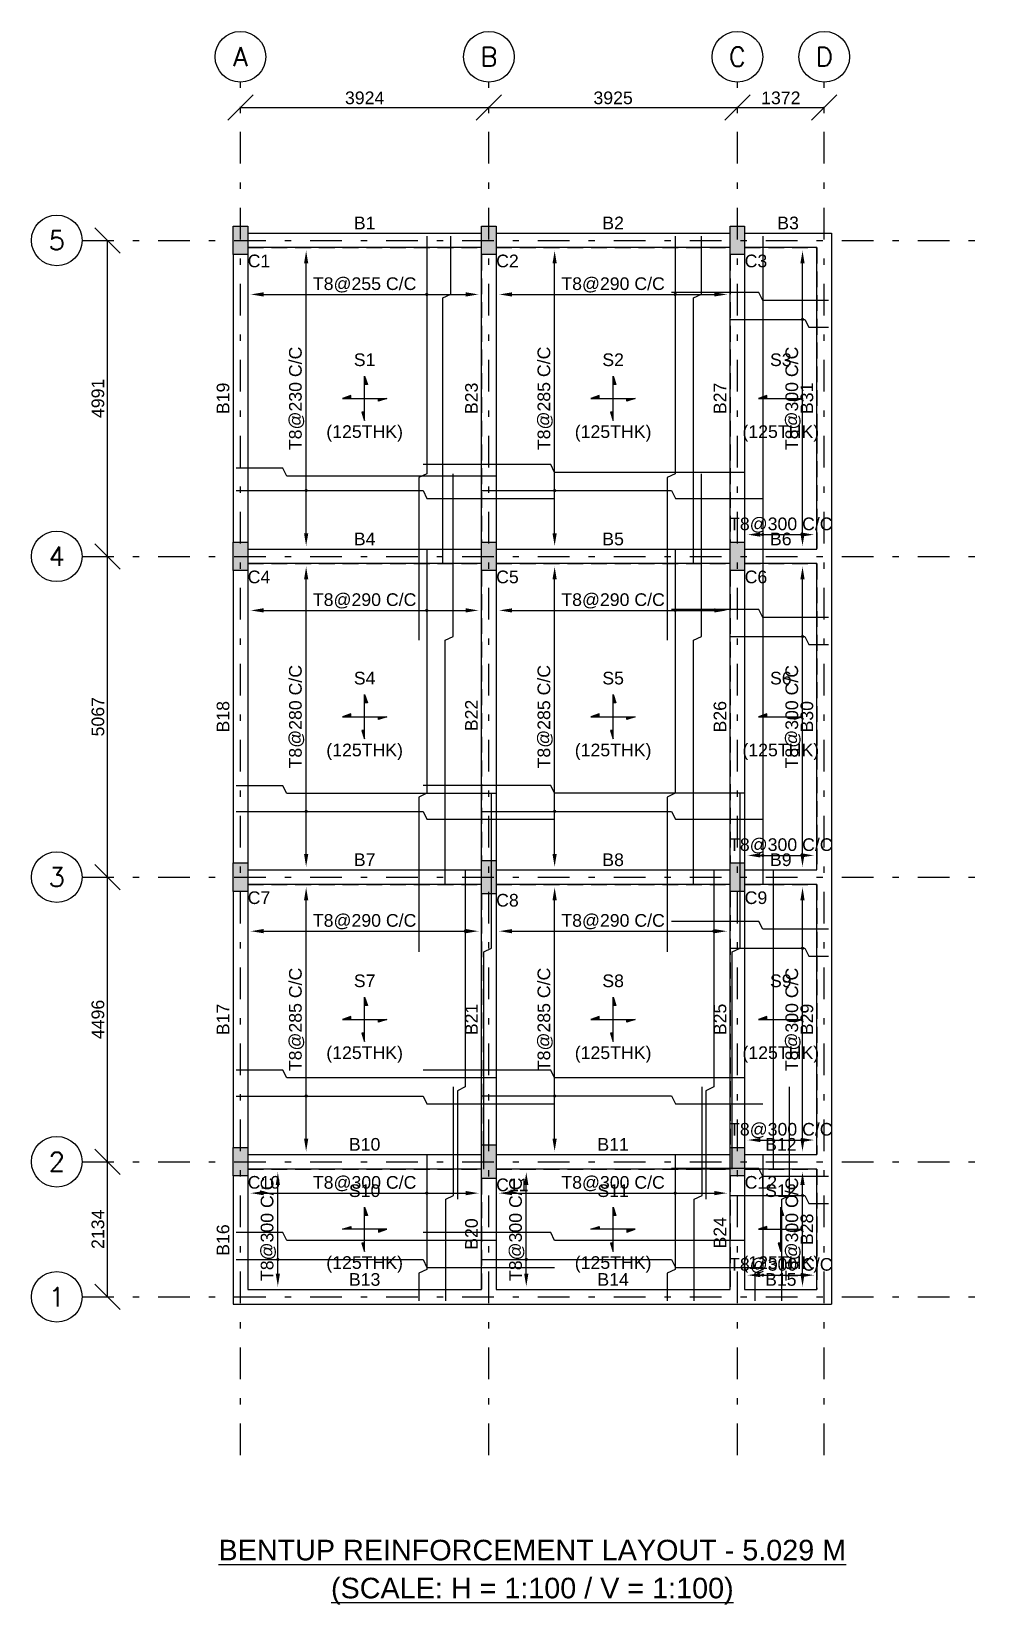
# Model space of a CAD drawing. Header units: inches. Extents: x -3300 to 11721, y -21548 to 3300.
import ezdxf
from ezdxf.enums import TextEntityAlignment as Align

# ---------------------------------------------------------------- set-up
doc = ezdxf.new("R2010")
doc.units = ezdxf.units.IN
doc.header["$LTSCALE"] = 1000
doc.header["$MEASUREMENT"] = 0
doc.linetypes.add('SCCenter', pattern=[1.2, 0.5, -0.3, 0.1, -0.3])
doc.linetypes.add('SCHidden', pattern=[0.375, 0.25, -0.125])
for name, color, linetype in [('BarLabels', 31, 'Continuous'), ('Beam', 3, 'Continuous'), ('Beam Nos', 7, 'Continuous'), ('Column', 2, 'Continuous'), ('Column Nos', 7, 'Continuous'), ('Grid Line', 8, 'Continuous'), ('Label', 4, 'Continuous'), ('Plan Reinforcement', 4, 'Continuous'), ('Slab', 251, 'Continuous'), ('Slab Nos', 7, 'Continuous')]:
    doc.layers.add(name, color=color, linetype=linetype)
doc.styles.add('SC-BBS1', font='SansSerif')
doc.styles.add('SC-BBS2', font='SansSerif')
doc.styles.get("Standard").update_dxf_attribs({"font": 'txt.shx'})
doc.dimstyles.new('SCDim', dxfattribs={"dimtxt": 200, "dimasz": 200, "dimexe": 75, "dimexo": 75, "dimgap": 50, "dimtad": 1, "dimtoh": 1, "dimdec": 0, "dimzin": 0, "dimdsep": 46, "dimtxsty": 'SC-BBS2', "dimcen": 0.09, "dimclrd": 8, "dimclre": 8, "dimclrt": 31, "dimadec": 0, "dimazin": 0, "dimtfac": 1, "dimtdec": 0, "dimtix": 1, "dimtofl": 0, "dimtmove": 0, "dimatfit": 3, "dimfxl": 1, "dimtolj": 1, "dimtzin": 0, "dimarcsym": 0})
doc.dimstyles.new('SCGridlineDim', dxfattribs={"dimtxt": 200, "dimasz": 0.18, "dimexe": 75, "dimexo": 75, "dimgap": 50, "dimtad": 1, "dimtoh": 1, "dimdec": 0, "dimzin": 0, "dimdsep": 46, "dimtxsty": 'SC-BBS2', "dimtsz": 200, "dimcen": 0.09, "dimclrd": 8, "dimclre": 8, "dimclrt": 31, "dimadec": 0, "dimazin": 0, "dimtfac": 1, "dimtdec": 0, "dimtix": 1, "dimtofl": 0, "dimtmove": 0, "dimatfit": 3, "dimfxl": 1, "dimtolj": 1, "dimtzin": 0, "dimarcsym": 0})

msp = doc.modelspace()

# ---------------------------------------------------------------- texts
at = {"layer": 'Beam Nos', "style": 'SC-BBS1'}
for s, p in [('B1', (1962, 115)), ('B2', (5886.5, 115)), ('B3', (8650, 115)), ('B4', (1962, -4876)), ('B5', (5886.5, -4876)), ('B6', (8535, -4876)), ('B7', (1962, -9943)), ('B8', (5886.5, -9943)), ('B9', (8535, -9943)), ('B10', (1962, -14439)), ('B11', (5886.5, -14439)), ('B12', (8535, -14439)), ('B13', (1962, -16573)), ('B14', (5886.5, -16573)), ('B15', (8535, -16573))]:
    msp.add_text(s, height=200, dxfattribs=at).set_placement(p, align=Align.BOTTOM_CENTER)
for s, p in [('B19', (-115, -2495.5)), ('B23', (3809, -2495.5)), ('B27', (7734, -2495.5)), ('B31', (9106, -2495.5)), ('B18', (-115, -7524.5)), ('B22', (3809, -7504.5)), ('B26', (7734, -7524.5)), ('B30', (9106, -7524.5)), ('B17', (-115, -12306)), ('B21', (3809, -12306)), ('B25', (7734, -12306)), ('B29', (9106, -12306)), ('B28', (9106, -15621)), ('B16', (-115, -15791)), ('B20', (3809, -15696)), ('B24', (7734, -15676))]:
    msp.add_text(s, height=200, rotation=90, dxfattribs=at).set_placement(p, align=Align.BOTTOM_CENTER)
at = {"layer": 'Column Nos', "style": 'SC-BBS2'}
for s, p in [('C1', (115, -225)), ('C2', (4039, -225)), ('C3', (7964, -225)), ('C4', (115, -5216)), ('C5', (4039, -5216)), ('C6', (7964, -5216)), ('C7', (115, -10283)), ('C8', (4039, -10323)), ('C9', (7964, -10283)), ('C10', (115, -14779)), ('C11', (4039, -14819)), ('C12', (7964, -14779))]:
    msp.add_text(s, height=200, dxfattribs=at).set_placement(p, align=Align.TOP_LEFT)
at = {"layer": 'Grid Line'}
for s, p in [('A', (0, 2900)), ('B', (3924, 2900)), ('C', (7849, 2900)), ('D', (9221, 2900)), ('5', (-2900, 0)), ('4', (-2900, -4991)), ('3', (-2900, -10058)), ('2', (-2900, -14554)), ('1', (-2900, -16688))]:
    msp.add_text(s, height=300, dxfattribs=at).set_placement(p, align=Align.MIDDLE)
at = {"layer": 'Label', "style": 'SC-BBS1'}
for s, p in [('%%uBENTUP REINFORCEMENT LAYOUT - 5.029 M', (4610.5, -20688)), ('%%u(SCALE: H = 1:100 / V = 1:100)', (4610.5, -21288))]:
    msp.add_text(s, height=325, dxfattribs=at).set_placement(p, align=Align.MIDDLE_CENTER)
at = {"layer": 'Slab Nos', "style": 'SC-BBS2'}
for s, p in [('S1', (1962, -2045.5)), ('S2', (5886.5, -2045.5)), ('S3', (8535, -2045.5)), ('S4', (1962, -7074.5)), ('S5', (5886.5, -7074.5)), ('S6', (8535, -7074.5)), ('S7', (1962, -11856)), ('S8', (5886.5, -11856)), ('S9', (8535, -11856)), ('S10', (1962, -15171)), ('S11', (5886.5, -15171)), ('S12', (8535, -15171))]:
    msp.add_text(s, height=200, dxfattribs=at).set_placement(p, align=Align.BOTTOM_CENTER)
for p in [(1962, -3045.5), (5886.5, -3045.5), (8535, -3045.5), (1962, -8074.5), (5886.5, -8074.5), (8535, -8074.5), (1962, -12856), (5886.5, -12856), (8535, -12856), (1962, -16171), (5886.5, -16171), (8535, -16171)]:
    msp.add_text('(125THK)', height=200, dxfattribs=at).set_placement(p, align=Align.MIDDLE)

# ---------------------------------------------------------------- blocks, each defined once
blk = doc.blocks.new('*D2')
at = {"color": 8, "linetype": 'ByBlock', "lineweight": -2}
for p, q in [((165, -854), (165, -854)), ((365, -854), (3559, -854)), ((3759, -854), (3759, -854))]:
    blk.add_line(p, q, dxfattribs=at)
at = {"color": 8}
for points in [[(165, -854), (365, -820), (365, -887)], [(3759, -854), (3559, -887), (3559, -820)]]:
    blk.add_solid(points, dxfattribs=at)
at = {"layer": 'Defpoints', "color": 31}
for p in [(165, -854), (165, -854), (3759, -854)]:
    blk.add_point(p, dxfattribs=at)
at = {"color": 31, "insert": (1962, -704), "char_height": 200, "attachment_point": 5, "style": 'SC-BBS2'}
blk.add_mtext('\\A1;T8@255 C/C', dxfattribs=at)
blk = doc.blocks.new('*D4')
at = {"color": 8, "linetype": 'ByBlock', "lineweight": -2}
for p, q in [((165, -854), (165, -854)), ((365, -854), (3559, -854)), ((3759, -854), (3759, -854))]:
    blk.add_line(p, q, dxfattribs=at)
at = {"color": 8}
for points in [[(165, -854), (365, -820), (365, -887)], [(3759, -854), (3559, -887), (3559, -820)]]:
    blk.add_solid(points, dxfattribs=at)
at = {"layer": 'Defpoints', "color": 31}
for p in [(165, -854), (165, -854), (3759, -854)]:
    blk.add_point(p, dxfattribs=at)
at = {"color": 31, "insert": (1962, -704), "char_height": 200, "attachment_point": 5, "style": 'SC-BBS2'}
blk.add_mtext('\\A1;T8@255 C/C', dxfattribs=at)
blk = doc.blocks.new('*D7')
at = {"color": 8, "linetype": 'ByBlock', "lineweight": -2}
for p, q in [((1038, -165), (1038, -165)), ((1038, -4626), (1038, -365)), ((1038, -4826), (1038, -4826))]:
    blk.add_line(p, q, dxfattribs=at)
at = {"color": 8}
for points in [[(1038, -165), (1072, -365), (1005, -365)], [(1038, -4826), (1005, -4626), (1072, -4626)]]:
    blk.add_solid(points, dxfattribs=at)
at = {"layer": 'Defpoints', "color": 31}
for p in [(1038, -165), (1038, -4826), (1038, -4826)]:
    blk.add_point(p, dxfattribs=at)
at = {"color": 31, "insert": (888, -2496), "char_height": 200, "attachment_point": 5, "rotation": 90, "style": 'SC-BBS2'}
blk.add_mtext('\\A1;T8@230 C/C', dxfattribs=at)
blk = doc.blocks.new('*D9')
at = {"color": 8, "linetype": 'ByBlock', "lineweight": -2}
for p, q in [((1038, -165), (1038, -165)), ((1038, -4626), (1038, -365)), ((1038, -4826), (1038, -4826))]:
    blk.add_line(p, q, dxfattribs=at)
at = {"color": 8}
for points in [[(1038, -165), (1072, -365), (1005, -365)], [(1038, -4826), (1005, -4626), (1072, -4626)]]:
    blk.add_solid(points, dxfattribs=at)
at = {"layer": 'Defpoints', "color": 31}
for p in [(1038, -165), (1038, -4826), (1038, -4826)]:
    blk.add_point(p, dxfattribs=at)
at = {"color": 31, "insert": (888, -2496), "char_height": 200, "attachment_point": 5, "rotation": 90, "style": 'SC-BBS2'}
blk.add_mtext('\\A1;T8@230 C/C', dxfattribs=at)
blk = doc.blocks.new('*D12')
at = {"color": 8, "linetype": 'ByBlock', "lineweight": -2}
for p, q in [((4089, -854), (4089, -854)), ((4289, -854), (7484, -854)), ((7684, -854), (7684, -854))]:
    blk.add_line(p, q, dxfattribs=at)
at = {"color": 8}
for points in [[(4089, -854), (4289, -821), (4289, -887)], [(7684, -854), (7484, -887), (7484, -821)]]:
    blk.add_solid(points, dxfattribs=at)
at = {"layer": 'Defpoints', "color": 31}
for p in [(4089, -854), (4089, -854), (7684, -854)]:
    blk.add_point(p, dxfattribs=at)
at = {"color": 31, "insert": (5886, -704), "char_height": 200, "attachment_point": 5, "style": 'SC-BBS2'}
blk.add_mtext('\\A1;T8@290 C/C', dxfattribs=at)
blk = doc.blocks.new('*D14')
at = {"color": 8, "linetype": 'ByBlock', "lineweight": -2}
for p, q in [((4089, -854), (4089, -854)), ((4289, -854), (7484, -854)), ((7684, -854), (7684, -854))]:
    blk.add_line(p, q, dxfattribs=at)
at = {"color": 8}
for points in [[(4089, -854), (4289, -821), (4289, -887)], [(7684, -854), (7484, -887), (7484, -821)]]:
    blk.add_solid(points, dxfattribs=at)
at = {"layer": 'Defpoints', "color": 31}
for p in [(4089, -854), (4089, -854), (7684, -854)]:
    blk.add_point(p, dxfattribs=at)
at = {"color": 31, "insert": (5886, -704), "char_height": 200, "attachment_point": 5, "style": 'SC-BBS2'}
blk.add_mtext('\\A1;T8@290 C/C', dxfattribs=at)
blk = doc.blocks.new('*D17')
at = {"color": 8, "linetype": 'ByBlock', "lineweight": -2}
for p, q in [((4963, -165), (4963, -165)), ((4963, -4626), (4963, -365)), ((4963, -4826), (4963, -4826))]:
    blk.add_line(p, q, dxfattribs=at)
at = {"color": 8}
for points in [[(4963, -165), (4996, -365), (4929, -365)], [(4963, -4826), (4929, -4626), (4996, -4626)]]:
    blk.add_solid(points, dxfattribs=at)
at = {"layer": 'Defpoints', "color": 31}
for p in [(4963, -165), (4963, -4826), (4963, -4826)]:
    blk.add_point(p, dxfattribs=at)
at = {"color": 31, "insert": (4813, -2496), "char_height": 200, "attachment_point": 5, "rotation": 90, "style": 'SC-BBS2'}
blk.add_mtext('\\A1;T8@285 C/C', dxfattribs=at)
blk = doc.blocks.new('*D20')
at = {"color": 8, "linetype": 'ByBlock', "lineweight": -2}
for p, q in [((4963, -165), (4963, -165)), ((4963, -4626), (4963, -365)), ((4963, -4826), (4963, -4826))]:
    blk.add_line(p, q, dxfattribs=at)
at = {"color": 8}
for points in [[(4963, -165), (4996, -365), (4929, -365)], [(4963, -4826), (4929, -4626), (4996, -4626)]]:
    blk.add_solid(points, dxfattribs=at)
at = {"layer": 'Defpoints', "color": 31}
for p in [(4963, -165), (4963, -4826), (4963, -4826)]:
    blk.add_point(p, dxfattribs=at)
at = {"color": 31, "insert": (4813, -2496), "char_height": 200, "attachment_point": 5, "rotation": 90, "style": 'SC-BBS2'}
blk.add_mtext('\\A1;T8@285 C/C', dxfattribs=at)
blk = doc.blocks.new('*D22')
at = {"color": 8, "linetype": 'ByBlock', "lineweight": -2}
for p, q in [((8878, -165), (8878, -165)), ((8878, -4626), (8878, -365)), ((8878, -4826), (8878, -4826))]:
    blk.add_line(p, q, dxfattribs=at)
at = {"color": 8}
for points in [[(8878, -165), (8911, -365), (8844, -365)], [(8878, -4826), (8844, -4626), (8911, -4626)]]:
    blk.add_solid(points, dxfattribs=at)
at = {"layer": 'Defpoints', "color": 31}
for p in [(8878, -165), (8878, -4826), (8878, -4826)]:
    blk.add_point(p, dxfattribs=at)
at = {"color": 31, "insert": (8728, -2496), "char_height": 200, "attachment_point": 5, "rotation": 90, "style": 'SC-BBS2'}
blk.add_mtext('\\A1;T8@300 C/C', dxfattribs=at)
blk = doc.blocks.new('*D25')
at = {"color": 8, "linetype": 'ByBlock', "lineweight": -2}
for p, q in [((8878, -165), (8878, -165)), ((8878, -4626), (8878, -365)), ((8878, -4826), (8878, -4826))]:
    blk.add_line(p, q, dxfattribs=at)
at = {"color": 8}
for points in [[(8878, -165), (8911, -365), (8844, -365)], [(8878, -4826), (8844, -4626), (8911, -4626)]]:
    blk.add_solid(points, dxfattribs=at)
at = {"layer": 'Defpoints', "color": 31}
for p in [(8878, -165), (8878, -4826), (8878, -4826)]:
    blk.add_point(p, dxfattribs=at)
at = {"color": 31, "insert": (8728, -2496), "char_height": 200, "attachment_point": 5, "rotation": 90, "style": 'SC-BBS2'}
blk.add_mtext('\\A1;T8@300 C/C', dxfattribs=at)
blk = doc.blocks.new('*D26')
at = {"color": 8, "linetype": 'ByBlock', "lineweight": -2}
for p, q in [((8014, -4648), (8014, -4648)), ((8214, -4648), (8856, -4648)), ((9056, -4648), (9056, -4648))]:
    blk.add_line(p, q, dxfattribs=at)
at = {"color": 8}
for points in [[(8014, -4648), (8214, -4614), (8214, -4681)], [(9056, -4648), (8856, -4681), (8856, -4614)]]:
    blk.add_solid(points, dxfattribs=at)
at = {"layer": 'Defpoints', "color": 31}
for p in [(8014, -4648), (8014, -4648), (9056, -4648)]:
    blk.add_point(p, dxfattribs=at)
at = {"color": 31, "insert": (8535, -4498), "char_height": 200, "attachment_point": 5, "style": 'SC-BBS2'}
blk.add_mtext('\\A1;T8@300 C/C', dxfattribs=at)
blk = doc.blocks.new('*D29')
at = {"color": 8, "linetype": 'ByBlock', "lineweight": -2}
for p, q in [((165, -5845), (165, -5845)), ((365, -5845), (3559, -5845)), ((3759, -5845), (3759, -5845))]:
    blk.add_line(p, q, dxfattribs=at)
at = {"color": 8}
for points in [[(165, -5845), (365, -5811), (365, -5878)], [(3759, -5845), (3559, -5878), (3559, -5811)]]:
    blk.add_solid(points, dxfattribs=at)
at = {"layer": 'Defpoints', "color": 31}
for p in [(165, -5845), (165, -5845), (3759, -5845)]:
    blk.add_point(p, dxfattribs=at)
at = {"color": 31, "insert": (1962, -5695), "char_height": 200, "attachment_point": 5, "style": 'SC-BBS2'}
blk.add_mtext('\\A1;T8@290 C/C', dxfattribs=at)
blk = doc.blocks.new('*D32')
at = {"color": 8, "linetype": 'ByBlock', "lineweight": -2}
for p, q in [((165, -5845), (165, -5845)), ((365, -5845), (3559, -5845)), ((3759, -5845), (3759, -5845))]:
    blk.add_line(p, q, dxfattribs=at)
at = {"color": 8}
for points in [[(165, -5845), (365, -5811), (365, -5878)], [(3759, -5845), (3559, -5878), (3559, -5811)]]:
    blk.add_solid(points, dxfattribs=at)
at = {"layer": 'Defpoints', "color": 31}
for p in [(165, -5845), (165, -5845), (3759, -5845)]:
    blk.add_point(p, dxfattribs=at)
at = {"color": 31, "insert": (1962, -5695), "char_height": 200, "attachment_point": 5, "style": 'SC-BBS2'}
blk.add_mtext('\\A1;T8@290 C/C', dxfattribs=at)
blk = doc.blocks.new('*D35')
at = {"color": 8, "linetype": 'ByBlock', "lineweight": -2}
for p, q in [((1038, -5156), (1038, -5156)), ((1038, -9693), (1038, -5356)), ((1038, -9893), (1038, -9893))]:
    blk.add_line(p, q, dxfattribs=at)
at = {"color": 8}
for points in [[(1038, -5156), (1072, -5356), (1005, -5356)], [(1038, -9893), (1005, -9693), (1072, -9693)]]:
    blk.add_solid(points, dxfattribs=at)
at = {"layer": 'Defpoints', "color": 31}
for p in [(1038, -5156), (1038, -9893), (1038, -9893)]:
    blk.add_point(p, dxfattribs=at)
at = {"color": 31, "insert": (888, -7524), "char_height": 200, "attachment_point": 5, "rotation": 90, "style": 'SC-BBS2'}
blk.add_mtext('\\A1;T8@280 C/C', dxfattribs=at)
blk = doc.blocks.new('*D37')
at = {"color": 8, "linetype": 'ByBlock', "lineweight": -2}
for p, q in [((1038, -5156), (1038, -5156)), ((1038, -9693), (1038, -5356)), ((1038, -9893), (1038, -9893))]:
    blk.add_line(p, q, dxfattribs=at)
at = {"color": 8}
for points in [[(1038, -5156), (1072, -5356), (1005, -5356)], [(1038, -9893), (1005, -9693), (1072, -9693)]]:
    blk.add_solid(points, dxfattribs=at)
at = {"layer": 'Defpoints', "color": 31}
for p in [(1038, -5156), (1038, -9893), (1038, -9893)]:
    blk.add_point(p, dxfattribs=at)
at = {"color": 31, "insert": (888, -7524), "char_height": 200, "attachment_point": 5, "rotation": 90, "style": 'SC-BBS2'}
blk.add_mtext('\\A1;T8@280 C/C', dxfattribs=at)
blk = doc.blocks.new('*D40')
at = {"color": 8, "linetype": 'ByBlock', "lineweight": -2}
for p, q in [((4089, -5845), (4089, -5845)), ((4289, -5845), (7484, -5845)), ((7684, -5845), (7684, -5845))]:
    blk.add_line(p, q, dxfattribs=at)
at = {"color": 8}
for points in [[(4089, -5845), (4289, -5812), (4289, -5878)], [(7684, -5845), (7484, -5878), (7484, -5812)]]:
    blk.add_solid(points, dxfattribs=at)
at = {"layer": 'Defpoints', "color": 31}
for p in [(4089, -5845), (4089, -5845), (7684, -5845)]:
    blk.add_point(p, dxfattribs=at)
at = {"color": 31, "insert": (5886, -5695), "char_height": 200, "attachment_point": 5, "style": 'SC-BBS2'}
blk.add_mtext('\\A1;T8@290 C/C', dxfattribs=at)
blk = doc.blocks.new('*D43')
at = {"color": 8, "linetype": 'ByBlock', "lineweight": -2}
for p, q in [((4089, -5845), (4089, -5845)), ((4289, -5845), (7484, -5845)), ((7684, -5845), (7684, -5845))]:
    blk.add_line(p, q, dxfattribs=at)
at = {"color": 8}
for points in [[(4089, -5845), (4289, -5812), (4289, -5878)], [(7684, -5845), (7484, -5878), (7484, -5812)]]:
    blk.add_solid(points, dxfattribs=at)
at = {"layer": 'Defpoints', "color": 31}
for p in [(4089, -5845), (4089, -5845), (7684, -5845)]:
    blk.add_point(p, dxfattribs=at)
at = {"color": 31, "insert": (5886, -5695), "char_height": 200, "attachment_point": 5, "style": 'SC-BBS2'}
blk.add_mtext('\\A1;T8@290 C/C', dxfattribs=at)
blk = doc.blocks.new('*D46')
at = {"color": 8, "linetype": 'ByBlock', "lineweight": -2}
for p, q in [((4963, -5156), (4963, -5156)), ((4963, -9693), (4963, -5356)), ((4963, -9893), (4963, -9893))]:
    blk.add_line(p, q, dxfattribs=at)
at = {"color": 8}
for points in [[(4963, -5156), (4996, -5356), (4929, -5356)], [(4963, -9893), (4929, -9693), (4996, -9693)]]:
    blk.add_solid(points, dxfattribs=at)
at = {"layer": 'Defpoints', "color": 31}
for p in [(4963, -5156), (4963, -9893), (4963, -9893)]:
    blk.add_point(p, dxfattribs=at)
at = {"color": 31, "insert": (4813, -7524), "char_height": 200, "attachment_point": 5, "rotation": 90, "style": 'SC-BBS2'}
blk.add_mtext('\\A1;T8@285 C/C', dxfattribs=at)
blk = doc.blocks.new('*D49')
at = {"color": 8, "linetype": 'ByBlock', "lineweight": -2}
for p, q in [((4963, -5156), (4963, -5156)), ((4963, -9693), (4963, -5356)), ((4963, -9893), (4963, -9893))]:
    blk.add_line(p, q, dxfattribs=at)
at = {"color": 8}
for points in [[(4963, -5156), (4996, -5356), (4929, -5356)], [(4963, -9893), (4929, -9693), (4996, -9693)]]:
    blk.add_solid(points, dxfattribs=at)
at = {"layer": 'Defpoints', "color": 31}
for p in [(4963, -5156), (4963, -9893), (4963, -9893)]:
    blk.add_point(p, dxfattribs=at)
at = {"color": 31, "insert": (4813, -7524), "char_height": 200, "attachment_point": 5, "rotation": 90, "style": 'SC-BBS2'}
blk.add_mtext('\\A1;T8@285 C/C', dxfattribs=at)
blk = doc.blocks.new('*D51')
at = {"color": 8, "linetype": 'ByBlock', "lineweight": -2}
for p, q in [((8878, -5156), (8878, -5156)), ((8878, -9693), (8878, -5356)), ((8878, -9893), (8878, -9893))]:
    blk.add_line(p, q, dxfattribs=at)
at = {"color": 8}
for points in [[(8878, -5156), (8911, -5356), (8844, -5356)], [(8878, -9893), (8844, -9693), (8911, -9693)]]:
    blk.add_solid(points, dxfattribs=at)
at = {"layer": 'Defpoints', "color": 31}
for p in [(8878, -5156), (8878, -9893), (8878, -9893)]:
    blk.add_point(p, dxfattribs=at)
at = {"color": 31, "insert": (8728, -7524), "char_height": 200, "attachment_point": 5, "rotation": 90, "style": 'SC-BBS2'}
blk.add_mtext('\\A1;T8@300 C/C', dxfattribs=at)
blk = doc.blocks.new('*D54')
at = {"color": 8, "linetype": 'ByBlock', "lineweight": -2}
for p, q in [((8878, -5156), (8878, -5156)), ((8878, -9693), (8878, -5356)), ((8878, -9893), (8878, -9893))]:
    blk.add_line(p, q, dxfattribs=at)
at = {"color": 8}
for points in [[(8878, -5156), (8911, -5356), (8844, -5356)], [(8878, -9893), (8844, -9693), (8911, -9693)]]:
    blk.add_solid(points, dxfattribs=at)
at = {"layer": 'Defpoints', "color": 31}
for p in [(8878, -5156), (8878, -9893), (8878, -9893)]:
    blk.add_point(p, dxfattribs=at)
at = {"color": 31, "insert": (8728, -7524), "char_height": 200, "attachment_point": 5, "rotation": 90, "style": 'SC-BBS2'}
blk.add_mtext('\\A1;T8@300 C/C', dxfattribs=at)
blk = doc.blocks.new('*D55')
at = {"color": 8, "linetype": 'ByBlock', "lineweight": -2}
for p, q in [((8014, -9715), (8014, -9715)), ((8214, -9715), (8856, -9715)), ((9056, -9715), (9056, -9715))]:
    blk.add_line(p, q, dxfattribs=at)
at = {"color": 8}
for points in [[(8014, -9715), (8214, -9681), (8214, -9748)], [(9056, -9715), (8856, -9748), (8856, -9681)]]:
    blk.add_solid(points, dxfattribs=at)
at = {"layer": 'Defpoints', "color": 31}
for p in [(8014, -9715), (8014, -9715), (9056, -9715)]:
    blk.add_point(p, dxfattribs=at)
at = {"color": 31, "insert": (8535, -9565), "char_height": 200, "attachment_point": 5, "style": 'SC-BBS2'}
blk.add_mtext('\\A1;T8@300 C/C', dxfattribs=at)
blk = doc.blocks.new('*D58')
at = {"color": 8, "linetype": 'ByBlock', "lineweight": -2}
for p, q in [((165, -10912), (165, -10912)), ((365, -10912), (3559, -10912)), ((3759, -10912), (3759, -10912))]:
    blk.add_line(p, q, dxfattribs=at)
at = {"color": 8}
for points in [[(165, -10912), (365, -10878), (365, -10945)], [(3759, -10912), (3559, -10945), (3559, -10878)]]:
    blk.add_solid(points, dxfattribs=at)
at = {"layer": 'Defpoints', "color": 31}
for p in [(165, -10912), (165, -10912), (3759, -10912)]:
    blk.add_point(p, dxfattribs=at)
at = {"color": 31, "insert": (1962, -10762), "char_height": 200, "attachment_point": 5, "style": 'SC-BBS2'}
blk.add_mtext('\\A1;T8@290 C/C', dxfattribs=at)
blk = doc.blocks.new('*D61')
at = {"color": 8, "linetype": 'ByBlock', "lineweight": -2}
for p, q in [((165, -10912), (165, -10912)), ((365, -10912), (3559, -10912)), ((3759, -10912), (3759, -10912))]:
    blk.add_line(p, q, dxfattribs=at)
at = {"color": 8}
for points in [[(165, -10912), (365, -10878), (365, -10945)], [(3759, -10912), (3559, -10945), (3559, -10878)]]:
    blk.add_solid(points, dxfattribs=at)
at = {"layer": 'Defpoints', "color": 31}
for p in [(165, -10912), (165, -10912), (3759, -10912)]:
    blk.add_point(p, dxfattribs=at)
at = {"color": 31, "insert": (1962, -10762), "char_height": 200, "attachment_point": 5, "style": 'SC-BBS2'}
blk.add_mtext('\\A1;T8@290 C/C', dxfattribs=at)
blk = doc.blocks.new('*D64')
at = {"color": 8, "linetype": 'ByBlock', "lineweight": -2}
for p, q in [((1038, -10223), (1038, -10223)), ((1038, -14189), (1038, -10423)), ((1038, -14389), (1038, -14389))]:
    blk.add_line(p, q, dxfattribs=at)
at = {"color": 8}
for points in [[(1038, -10223), (1072, -10423), (1005, -10423)], [(1038, -14389), (1005, -14189), (1072, -14189)]]:
    blk.add_solid(points, dxfattribs=at)
at = {"layer": 'Defpoints', "color": 31}
for p in [(1038, -10223), (1038, -14389), (1038, -14389)]:
    blk.add_point(p, dxfattribs=at)
at = {"color": 31, "insert": (888, -12306), "char_height": 200, "attachment_point": 5, "rotation": 90, "style": 'SC-BBS2'}
blk.add_mtext('\\A1;T8@285 C/C', dxfattribs=at)
blk = doc.blocks.new('*D66')
at = {"color": 8, "linetype": 'ByBlock', "lineweight": -2}
for p, q in [((1038, -10223), (1038, -10223)), ((1038, -14189), (1038, -10423)), ((1038, -14389), (1038, -14389))]:
    blk.add_line(p, q, dxfattribs=at)
at = {"color": 8}
for points in [[(1038, -10223), (1072, -10423), (1005, -10423)], [(1038, -14389), (1005, -14189), (1072, -14189)]]:
    blk.add_solid(points, dxfattribs=at)
at = {"layer": 'Defpoints', "color": 31}
for p in [(1038, -10223), (1038, -14389), (1038, -14389)]:
    blk.add_point(p, dxfattribs=at)
at = {"color": 31, "insert": (888, -12306), "char_height": 200, "attachment_point": 5, "rotation": 90, "style": 'SC-BBS2'}
blk.add_mtext('\\A1;T8@285 C/C', dxfattribs=at)
blk = doc.blocks.new('*D69')
at = {"color": 8, "linetype": 'ByBlock', "lineweight": -2}
for p, q in [((4089, -10912), (4089, -10912)), ((4289, -10912), (7484, -10912)), ((7684, -10912), (7684, -10912))]:
    blk.add_line(p, q, dxfattribs=at)
at = {"color": 8}
for points in [[(4089, -10912), (4289, -10879), (4289, -10945)], [(7684, -10912), (7484, -10945), (7484, -10879)]]:
    blk.add_solid(points, dxfattribs=at)
at = {"layer": 'Defpoints', "color": 31}
for p in [(4089, -10912), (4089, -10912), (7684, -10912)]:
    blk.add_point(p, dxfattribs=at)
at = {"color": 31, "insert": (5886, -10762), "char_height": 200, "attachment_point": 5, "style": 'SC-BBS2'}
blk.add_mtext('\\A1;T8@290 C/C', dxfattribs=at)
blk = doc.blocks.new('*D72')
at = {"color": 8, "linetype": 'ByBlock', "lineweight": -2}
for p, q in [((4089, -10912), (4089, -10912)), ((4289, -10912), (7484, -10912)), ((7684, -10912), (7684, -10912))]:
    blk.add_line(p, q, dxfattribs=at)
at = {"color": 8}
for points in [[(4089, -10912), (4289, -10879), (4289, -10945)], [(7684, -10912), (7484, -10945), (7484, -10879)]]:
    blk.add_solid(points, dxfattribs=at)
at = {"layer": 'Defpoints', "color": 31}
for p in [(4089, -10912), (4089, -10912), (7684, -10912)]:
    blk.add_point(p, dxfattribs=at)
at = {"color": 31, "insert": (5886, -10762), "char_height": 200, "attachment_point": 5, "style": 'SC-BBS2'}
blk.add_mtext('\\A1;T8@290 C/C', dxfattribs=at)
blk = doc.blocks.new('*D75')
at = {"color": 8, "linetype": 'ByBlock', "lineweight": -2}
for p, q in [((4963, -10223), (4963, -10223)), ((4963, -14189), (4963, -10423)), ((4963, -14389), (4963, -14389))]:
    blk.add_line(p, q, dxfattribs=at)
at = {"color": 8}
for points in [[(4963, -10223), (4996, -10423), (4929, -10423)], [(4963, -14389), (4929, -14189), (4996, -14189)]]:
    blk.add_solid(points, dxfattribs=at)
at = {"layer": 'Defpoints', "color": 31}
for p in [(4963, -10223), (4963, -14389), (4963, -14389)]:
    blk.add_point(p, dxfattribs=at)
at = {"color": 31, "insert": (4813, -12306), "char_height": 200, "attachment_point": 5, "rotation": 90, "style": 'SC-BBS2'}
blk.add_mtext('\\A1;T8@285 C/C', dxfattribs=at)
blk = doc.blocks.new('*D78')
at = {"color": 8, "linetype": 'ByBlock', "lineweight": -2}
for p, q in [((4963, -10223), (4963, -10223)), ((4963, -14189), (4963, -10423)), ((4963, -14389), (4963, -14389))]:
    blk.add_line(p, q, dxfattribs=at)
at = {"color": 8}
for points in [[(4963, -10223), (4996, -10423), (4929, -10423)], [(4963, -14389), (4929, -14189), (4996, -14189)]]:
    blk.add_solid(points, dxfattribs=at)
at = {"layer": 'Defpoints', "color": 31}
for p in [(4963, -10223), (4963, -14389), (4963, -14389)]:
    blk.add_point(p, dxfattribs=at)
at = {"color": 31, "insert": (4813, -12306), "char_height": 200, "attachment_point": 5, "rotation": 90, "style": 'SC-BBS2'}
blk.add_mtext('\\A1;T8@285 C/C', dxfattribs=at)
blk = doc.blocks.new('*D80')
at = {"color": 8, "linetype": 'ByBlock', "lineweight": -2}
for p, q in [((8878, -10223), (8878, -10223)), ((8878, -14189), (8878, -10423)), ((8878, -14389), (8878, -14389))]:
    blk.add_line(p, q, dxfattribs=at)
at = {"color": 8}
for points in [[(8878, -10223), (8911, -10423), (8844, -10423)], [(8878, -14389), (8844, -14189), (8911, -14189)]]:
    blk.add_solid(points, dxfattribs=at)
at = {"layer": 'Defpoints', "color": 31}
for p in [(8878, -10223), (8878, -14389), (8878, -14389)]:
    blk.add_point(p, dxfattribs=at)
at = {"color": 31, "insert": (8728, -12306), "char_height": 200, "attachment_point": 5, "rotation": 90, "style": 'SC-BBS2'}
blk.add_mtext('\\A1;T8@300 C/C', dxfattribs=at)
blk = doc.blocks.new('*D83')
at = {"color": 8, "linetype": 'ByBlock', "lineweight": -2}
for p, q in [((8878, -10223), (8878, -10223)), ((8878, -14189), (8878, -10423)), ((8878, -14389), (8878, -14389))]:
    blk.add_line(p, q, dxfattribs=at)
at = {"color": 8}
for points in [[(8878, -10223), (8911, -10423), (8844, -10423)], [(8878, -14389), (8844, -14189), (8911, -14189)]]:
    blk.add_solid(points, dxfattribs=at)
at = {"layer": 'Defpoints', "color": 31}
for p in [(8878, -10223), (8878, -14389), (8878, -14389)]:
    blk.add_point(p, dxfattribs=at)
at = {"color": 31, "insert": (8728, -12306), "char_height": 200, "attachment_point": 5, "rotation": 90, "style": 'SC-BBS2'}
blk.add_mtext('\\A1;T8@300 C/C', dxfattribs=at)
blk = doc.blocks.new('*D84')
at = {"color": 8, "linetype": 'ByBlock', "lineweight": -2}
for p, q in [((8014, -14211), (8014, -14211)), ((8214, -14211), (8856, -14211)), ((9056, -14211), (9056, -14211))]:
    blk.add_line(p, q, dxfattribs=at)
at = {"color": 8}
for points in [[(8014, -14211), (8214, -14177), (8214, -14244)], [(9056, -14211), (8856, -14244), (8856, -14177)]]:
    blk.add_solid(points, dxfattribs=at)
at = {"layer": 'Defpoints', "color": 31}
for p in [(8014, -14211), (8014, -14211), (9056, -14211)]:
    blk.add_point(p, dxfattribs=at)
at = {"color": 31, "insert": (8535, -14061), "char_height": 200, "attachment_point": 5, "style": 'SC-BBS2'}
blk.add_mtext('\\A1;T8@300 C/C', dxfattribs=at)
blk = doc.blocks.new('*D86')
at = {"color": 8, "linetype": 'ByBlock', "lineweight": -2}
for p, q in [((165, -15050), (165, -15050)), ((365, -15050), (3559, -15050)), ((3759, -15050), (3759, -15050))]:
    blk.add_line(p, q, dxfattribs=at)
at = {"color": 8}
for points in [[(165, -15050), (365, -15016), (365, -15083)], [(3759, -15050), (3559, -15083), (3559, -15016)]]:
    blk.add_solid(points, dxfattribs=at)
at = {"layer": 'Defpoints', "color": 31}
for p in [(165, -15050), (165, -15050), (3759, -15050)]:
    blk.add_point(p, dxfattribs=at)
at = {"color": 31, "insert": (1962, -14900), "char_height": 200, "attachment_point": 5, "style": 'SC-BBS2'}
blk.add_mtext('\\A1;T8@300 C/C', dxfattribs=at)
blk = doc.blocks.new('*D89')
at = {"color": 8, "linetype": 'ByBlock', "lineweight": -2}
for p, q in [((165, -15050), (165, -15050)), ((365, -15050), (3559, -15050)), ((3759, -15050), (3759, -15050))]:
    blk.add_line(p, q, dxfattribs=at)
at = {"color": 8}
for points in [[(165, -15050), (365, -15016), (365, -15083)], [(3759, -15050), (3559, -15083), (3559, -15016)]]:
    blk.add_solid(points, dxfattribs=at)
at = {"layer": 'Defpoints', "color": 31}
for p in [(165, -15050), (165, -15050), (3759, -15050)]:
    blk.add_point(p, dxfattribs=at)
at = {"color": 31, "insert": (1962, -14900), "char_height": 200, "attachment_point": 5, "style": 'SC-BBS2'}
blk.add_mtext('\\A1;T8@300 C/C', dxfattribs=at)
blk = doc.blocks.new('*D92')
at = {"color": 8, "linetype": 'ByBlock', "lineweight": -2}
for p, q in [((591, -14719), (591, -14719)), ((591, -16323), (591, -14919)), ((591, -16523), (591, -16523))]:
    blk.add_line(p, q, dxfattribs=at)
at = {"color": 8}
for points in [[(591, -14719), (624, -14919), (558, -14919)], [(591, -16523), (558, -16323), (624, -16323)]]:
    blk.add_solid(points, dxfattribs=at)
at = {"layer": 'Defpoints', "color": 31}
for p in [(591, -14719), (591, -16523), (591, -16523)]:
    blk.add_point(p, dxfattribs=at)
at = {"color": 31, "insert": (441, -15621), "char_height": 200, "attachment_point": 5, "rotation": 90, "style": 'SC-BBS2'}
blk.add_mtext('\\A1;T8@300 C/C', dxfattribs=at)
blk = doc.blocks.new('*D94')
at = {"color": 8, "linetype": 'ByBlock', "lineweight": -2}
for p, q in [((591, -14719), (591, -14719)), ((591, -16323), (591, -14919)), ((591, -16523), (591, -16523))]:
    blk.add_line(p, q, dxfattribs=at)
at = {"color": 8}
for points in [[(591, -14719), (624, -14919), (558, -14919)], [(591, -16523), (558, -16323), (624, -16323)]]:
    blk.add_solid(points, dxfattribs=at)
at = {"layer": 'Defpoints', "color": 31}
for p in [(591, -14719), (591, -16523), (591, -16523)]:
    blk.add_point(p, dxfattribs=at)
at = {"color": 31, "insert": (441, -15621), "char_height": 200, "attachment_point": 5, "rotation": 90, "style": 'SC-BBS2'}
blk.add_mtext('\\A1;T8@300 C/C', dxfattribs=at)
blk = doc.blocks.new('*D96')
at = {"color": 8, "linetype": 'ByBlock', "lineweight": -2}
for p, q in [((4089, -15050), (4089, -15050)), ((4289, -15050), (7484, -15050)), ((7684, -15050), (7684, -15050))]:
    blk.add_line(p, q, dxfattribs=at)
at = {"color": 8}
for points in [[(4089, -15050), (4289, -15016), (4289, -15083)], [(7684, -15050), (7484, -15083), (7484, -15016)]]:
    blk.add_solid(points, dxfattribs=at)
at = {"layer": 'Defpoints', "color": 31}
for p in [(4089, -15050), (4089, -15050), (7684, -15050)]:
    blk.add_point(p, dxfattribs=at)
at = {"color": 31, "insert": (5886, -14900), "char_height": 200, "attachment_point": 5, "style": 'SC-BBS2'}
blk.add_mtext('\\A1;T8@300 C/C', dxfattribs=at)
blk = doc.blocks.new('*D99')
at = {"color": 8, "linetype": 'ByBlock', "lineweight": -2}
for p, q in [((4089, -15050), (4089, -15050)), ((4289, -15050), (7484, -15050)), ((7684, -15050), (7684, -15050))]:
    blk.add_line(p, q, dxfattribs=at)
at = {"color": 8}
for points in [[(4089, -15050), (4289, -15016), (4289, -15083)], [(7684, -15050), (7484, -15083), (7484, -15016)]]:
    blk.add_solid(points, dxfattribs=at)
at = {"layer": 'Defpoints', "color": 31}
for p in [(4089, -15050), (4089, -15050), (7684, -15050)]:
    blk.add_point(p, dxfattribs=at)
at = {"color": 31, "insert": (5886, -14900), "char_height": 200, "attachment_point": 5, "style": 'SC-BBS2'}
blk.add_mtext('\\A1;T8@300 C/C', dxfattribs=at)
blk = doc.blocks.new('*D102')
at = {"color": 8, "linetype": 'ByBlock', "lineweight": -2}
for p, q in [((4515, -14719), (4515, -14719)), ((4515, -16323), (4515, -14919)), ((4515, -16523), (4515, -16523))]:
    blk.add_line(p, q, dxfattribs=at)
at = {"color": 8}
for points in [[(4515, -14719), (4548, -14919), (4482, -14919)], [(4515, -16523), (4482, -16323), (4548, -16323)]]:
    blk.add_solid(points, dxfattribs=at)
at = {"layer": 'Defpoints', "color": 31}
for p in [(4515, -14719), (4515, -16523), (4515, -16523)]:
    blk.add_point(p, dxfattribs=at)
at = {"color": 31, "insert": (4365, -15621), "char_height": 200, "attachment_point": 5, "rotation": 90, "style": 'SC-BBS2'}
blk.add_mtext('\\A1;T8@300 C/C', dxfattribs=at)
blk = doc.blocks.new('*D105')
at = {"color": 8, "linetype": 'ByBlock', "lineweight": -2}
for p, q in [((4515, -14719), (4515, -14719)), ((4515, -16323), (4515, -14919)), ((4515, -16523), (4515, -16523))]:
    blk.add_line(p, q, dxfattribs=at)
at = {"color": 8}
for points in [[(4515, -14719), (4548, -14919), (4482, -14919)], [(4515, -16523), (4482, -16323), (4548, -16323)]]:
    blk.add_solid(points, dxfattribs=at)
at = {"layer": 'Defpoints', "color": 31}
for p in [(4515, -14719), (4515, -16523), (4515, -16523)]:
    blk.add_point(p, dxfattribs=at)
at = {"color": 31, "insert": (4365, -15621), "char_height": 200, "attachment_point": 5, "rotation": 90, "style": 'SC-BBS2'}
blk.add_mtext('\\A1;T8@300 C/C', dxfattribs=at)
blk = doc.blocks.new('*D107')
at = {"color": 8, "linetype": 'ByBlock', "lineweight": -2}
for p, q in [((8878, -14719), (8878, -14719)), ((8878, -16323), (8878, -14919)), ((8878, -16523), (8878, -16523))]:
    blk.add_line(p, q, dxfattribs=at)
at = {"color": 8}
for points in [[(8878, -14719), (8911, -14919), (8844, -14919)], [(8878, -16523), (8844, -16323), (8911, -16323)]]:
    blk.add_solid(points, dxfattribs=at)
at = {"layer": 'Defpoints', "color": 31}
for p in [(8878, -14719), (8878, -16523), (8878, -16523)]:
    blk.add_point(p, dxfattribs=at)
at = {"color": 31, "insert": (8728, -15621), "char_height": 200, "attachment_point": 5, "rotation": 90, "style": 'SC-BBS2'}
blk.add_mtext('\\A1;T8@300 C/C', dxfattribs=at)
blk = doc.blocks.new('*D110')
at = {"color": 8, "linetype": 'ByBlock', "lineweight": -2}
for p, q in [((8878, -14719), (8878, -14719)), ((8878, -16323), (8878, -14919)), ((8878, -16523), (8878, -16523))]:
    blk.add_line(p, q, dxfattribs=at)
at = {"color": 8}
for points in [[(8878, -14719), (8911, -14919), (8844, -14919)], [(8878, -16523), (8844, -16323), (8911, -16323)]]:
    blk.add_solid(points, dxfattribs=at)
at = {"layer": 'Defpoints', "color": 31}
for p in [(8878, -14719), (8878, -16523), (8878, -16523)]:
    blk.add_point(p, dxfattribs=at)
at = {"color": 31, "insert": (8728, -15621), "char_height": 200, "attachment_point": 5, "rotation": 90, "style": 'SC-BBS2'}
blk.add_mtext('\\A1;T8@300 C/C', dxfattribs=at)
blk = doc.blocks.new('*D112')
at = {"color": 8, "linetype": 'ByBlock', "lineweight": -2}
for p, q in [((8014, -16345), (8014, -16345)), ((8214, -16345), (8856, -16345)), ((9056, -16345), (9056, -16345))]:
    blk.add_line(p, q, dxfattribs=at)
at = {"color": 8}
for points in [[(8014, -16345), (8214, -16311), (8214, -16378)], [(9056, -16345), (8856, -16378), (8856, -16311)]]:
    blk.add_solid(points, dxfattribs=at)
at = {"layer": 'Defpoints', "color": 31}
for p in [(8014, -16345), (8014, -16345), (9056, -16345)]:
    blk.add_point(p, dxfattribs=at)
at = {"color": 31, "insert": (8535, -16195), "char_height": 200, "attachment_point": 5, "style": 'SC-BBS2'}
blk.add_mtext('\\A1;T8@300 C/C', dxfattribs=at)
blk = doc.blocks.new('*D115')
at = {"color": 8, "linetype": 'ByBlock', "lineweight": -2}
for p, q in [((8014, -16345), (8014, -16345)), ((8214, -16345), (8856, -16345)), ((9056, -16345), (9056, -16345))]:
    blk.add_line(p, q, dxfattribs=at)
at = {"color": 8}
for points in [[(8014, -16345), (8214, -16311), (8214, -16378)], [(9056, -16345), (8856, -16378), (8856, -16311)]]:
    blk.add_solid(points, dxfattribs=at)
at = {"layer": 'Defpoints', "color": 31}
for p in [(8014, -16345), (8014, -16345), (9056, -16345)]:
    blk.add_point(p, dxfattribs=at)
at = {"color": 31, "insert": (8535, -16195), "char_height": 200, "attachment_point": 5, "style": 'SC-BBS2'}
blk.add_mtext('\\A1;T8@300 C/C', dxfattribs=at)
blk = doc.blocks.new('*D116')
at = {"color": 8, "linetype": 'ByBlock', "lineweight": -2}
for p, q in [((-1900, -14754), (-2300, -14354)), ((-2100, -14554), (-2100, -14554)), ((-2100, -16688), (-2100, -14554)), ((-2300, -16488), (-1900, -16888)), ((-2100, -16688), (-2100, -16688))]:
    blk.add_line(p, q, dxfattribs=at)
at = {"layer": 'Defpoints', "color": 8}
for p in [(-2100, -14554), (-2100, -16688), (-2100, -16688)]:
    blk.add_point(p, dxfattribs=at)
at = {"color": 31, "insert": (-2250, -15621), "char_height": 200, "attachment_point": 5, "rotation": 90, "style": 'SC-BBS2'}
blk.add_mtext('\\A1;2134', dxfattribs=at)
blk = doc.blocks.new('*D117')
at = {"color": 8, "linetype": 'ByBlock', "lineweight": -2}
for p, q in [((-1900, -10258), (-2300, -9858)), ((-2100, -10058), (-2100, -10058)), ((-2100, -14554), (-2100, -10058)), ((-2300, -14354), (-1900, -14754)), ((-2100, -14554), (-2100, -14554))]:
    blk.add_line(p, q, dxfattribs=at)
at = {"layer": 'Defpoints', "color": 8}
for p in [(-2100, -10058), (-2100, -14554), (-2100, -14554)]:
    blk.add_point(p, dxfattribs=at)
at = {"color": 31, "insert": (-2250, -12306), "char_height": 200, "attachment_point": 5, "rotation": 90, "style": 'SC-BBS2'}
blk.add_mtext('\\A1;4496', dxfattribs=at)
blk = doc.blocks.new('*D118')
at = {"color": 8, "linetype": 'ByBlock', "lineweight": -2}
for p, q in [((-1900, -5191), (-2300, -4791)), ((-2100, -4991), (-2100, -4991)), ((-2100, -10058), (-2100, -4991)), ((-2300, -9858), (-1900, -10258)), ((-2100, -10058), (-2100, -10058))]:
    blk.add_line(p, q, dxfattribs=at)
at = {"layer": 'Defpoints', "color": 8}
for p in [(-2100, -4991), (-2100, -10058), (-2100, -10058)]:
    blk.add_point(p, dxfattribs=at)
at = {"color": 31, "insert": (-2250, -7524.5), "char_height": 200, "attachment_point": 5, "rotation": 90, "style": 'SC-BBS2'}
blk.add_mtext('\\A1;5067', dxfattribs=at)
blk = doc.blocks.new('*D119')
at = {"color": 8, "linetype": 'ByBlock', "lineweight": -2}
for p, q in [((-1900, -200), (-2300, 200)), ((-2100, 0), (-2100, 0)), ((-2100, -4991), (-2100, 0)), ((-2300, -4791), (-1900, -5191)), ((-2100, -4991), (-2100, -4991))]:
    blk.add_line(p, q, dxfattribs=at)
at = {"layer": 'Defpoints', "color": 8}
for p in [(-2100, 0), (-2100, -4991), (-2100, -4991)]:
    blk.add_point(p, dxfattribs=at)
at = {"color": 31, "insert": (-2250, -2495.5), "char_height": 200, "attachment_point": 5, "rotation": 90, "style": 'SC-BBS2'}
blk.add_mtext('\\A1;4991', dxfattribs=at)
blk = doc.blocks.new('*D120')
at = {"color": 8, "linetype": 'ByBlock', "lineweight": -2}
for p, q in [((200, 2300), (-200, 1900)), ((3724, 1900), (4124, 2300)), ((0, 2100), (0, 2100)), ((0, 2100), (3924, 2100)), ((3924, 2100), (3924, 2100))]:
    blk.add_line(p, q, dxfattribs=at)
at = {"layer": 'Defpoints', "color": 8}
for p in [(0, 2100), (0, 2100), (3924, 2100)]:
    blk.add_point(p, dxfattribs=at)
at = {"color": 31, "insert": (1962, 2250), "char_height": 200, "attachment_point": 5, "style": 'SC-BBS2'}
blk.add_mtext('\\A1;3924', dxfattribs=at)
blk = doc.blocks.new('*D121')
at = {"color": 8, "linetype": 'ByBlock', "lineweight": -2}
for p, q in [((4124, 2300), (3724, 1900)), ((7649, 1900), (8049, 2300)), ((3924, 2100), (7849, 2100)), ((3999, 2100), (3999, 2100)), ((7849, 2100), (7849, 2100))]:
    blk.add_line(p, q, dxfattribs=at)
at = {"layer": 'Defpoints', "color": 8}
for p in [(3924, 2100), (3924, 2100), (7849, 2100)]:
    blk.add_point(p, dxfattribs=at)
at = {"color": 31, "insert": (5886.5, 2250), "char_height": 200, "attachment_point": 5, "style": 'SC-BBS2'}
blk.add_mtext('\\A1;3925', dxfattribs=at)
blk = doc.blocks.new('*D122')
at = {"color": 8, "linetype": 'ByBlock', "lineweight": -2}
for p, q in [((8049, 2300), (7649, 1900)), ((9021, 1900), (9421, 2300)), ((7849, 2100), (7849, 2100)), ((7849, 2100), (9221, 2100)), ((9221, 2100), (9221, 2100))]:
    blk.add_line(p, q, dxfattribs=at)
at = {"layer": 'Defpoints', "color": 8}
for p in [(7849, 2100), (7849, 2100), (9221, 2100)]:
    blk.add_point(p, dxfattribs=at)
at = {"color": 31, "insert": (8535, 2250), "char_height": 200, "attachment_point": 5, "style": 'SC-BBS2'}
blk.add_mtext('\\A1;1372', dxfattribs=at)

# ---------------------------------------------------------------- dimensions: what is measured, and where the dimension line sits
at = {"layer": 'BarLabels'}
for base, p1, p2, angle, text, picture, middle in [((1038.5, -165), (1038.5, -4826), (1038.5, -165), 90, 'T8@230 C/C', '*D7', (1038.5, -2495.5)), ((1038.5, -165), (1038.5, -4826), (1038.5, -165), 90, 'T8@230 C/C', '*D9', (1038.5, -2495.5)), ((4962.7, -165), (4962.7, -4826), (4962.7, -165), 90, 'T8@285 C/C', '*D17', (4962.7, -2495.5)), ((4962.7, -165), (4962.7, -4826), (4962.7, -165), 90, 'T8@285 C/C', '*D20', (4962.7, -2495.5)), ((8877.6, -165), (8877.6, -4826), (8877.6, -165), 90, 'T8@300 C/C', '*D22', (8877.6, -2495.5)), ((8877.6, -165), (8877.6, -4826), (8877.6, -165), 90, 'T8@300 C/C', '*D25', (8877.6, -2495.5)), ((3759, -853.8), (165, -853.8), (3759, -853.8), 0, 'T8@255 C/C', '*D2', (1962, -853.8)), ((3759, -853.8), (165, -853.8), (3759, -853.8), 0, 'T8@255 C/C', '*D4', (1962, -853.8)), ((7684, -854), (4089, -854), (7684, -854), 0, 'T8@290 C/C', '*D12', (5886.5, -854)), ((7684, -854), (4089, -854), (7684, -854), 0, 'T8@290 C/C', '*D14', (5886.5, -854)), ((9056, -4647.6), (8014, -4647.6), (9056, -4647.6), 0, 'T8@300 C/C', '*D26', (8535, -4647.6)), ((1038.5, -5156), (1038.5, -9893), (1038.5, -5156), 90, 'T8@280 C/C', '*D35', (1038.5, -7524.5)), ((1038.5, -5156), (1038.5, -9893), (1038.5, -5156), 90, 'T8@280 C/C', '*D37', (1038.5, -7524.5)), ((4962.7, -5156), (4962.7, -9893), (4962.7, -5156), 90, 'T8@285 C/C', '*D46', (4962.7, -7524.5)), ((4962.7, -5156), (4962.7, -9893), (4962.7, -5156), 90, 'T8@285 C/C', '*D49', (4962.7, -7524.5)), ((8877.6, -5156), (8877.6, -9893), (8877.6, -5156), 90, 'T8@300 C/C', '*D51', (8877.6, -7524.5)), ((8877.6, -5156), (8877.6, -9893), (8877.6, -5156), 90, 'T8@300 C/C', '*D54', (8877.6, -7524.5)), ((3759, -5844.8), (165, -5844.8), (3759, -5844.8), 0, 'T8@290 C/C', '*D29', (1962, -5844.8)), ((3759, -5844.8), (165, -5844.8), (3759, -5844.8), 0, 'T8@290 C/C', '*D32', (1962, -5844.8)), ((7684, -5845), (4089, -5845), (7684, -5845), 0, 'T8@290 C/C', '*D40', (5886.5, -5845)), ((7684, -5845), (4089, -5845), (7684, -5845), 0, 'T8@290 C/C', '*D43', (5886.5, -5845)), ((9056, -9714.6), (8014, -9714.6), (9056, -9714.6), 0, 'T8@300 C/C', '*D55', (8535, -9714.6)), ((1038.5, -10223), (1038.5, -14389), (1038.5, -10223), 90, 'T8@285 C/C', '*D64', (1038.5, -12306)), ((1038.5, -10223), (1038.5, -14389), (1038.5, -10223), 90, 'T8@285 C/C', '*D66', (1038.5, -12306)), ((4962.7, -10223), (4962.7, -14389), (4962.7, -10223), 90, 'T8@285 C/C', '*D75', (4962.7, -12306)), ((4962.7, -10223), (4962.7, -14389), (4962.7, -10223), 90, 'T8@285 C/C', '*D78', (4962.7, -12306)), ((8877.6, -10223), (8877.6, -14389), (8877.6, -10223), 90, 'T8@300 C/C', '*D80', (8877.6, -12306)), ((8877.6, -10223), (8877.6, -14389), (8877.6, -10223), 90, 'T8@300 C/C', '*D83', (8877.6, -12306)), ((3759, -10911.8), (165, -10911.8), (3759, -10911.8), 0, 'T8@290 C/C', '*D58', (1962, -10911.8)), ((3759, -10911.8), (165, -10911.8), (3759, -10911.8), 0, 'T8@290 C/C', '*D61', (1962, -10911.8)), ((7684, -10912), (4089, -10912), (7684, -10912), 0, 'T8@290 C/C', '*D69', (5886.5, -10912)), ((7684, -10912), (4089, -10912), (7684, -10912), 0, 'T8@290 C/C', '*D72', (5886.5, -10912)), ((9056, -14210.6), (8014, -14210.6), (9056, -14210.6), 0, 'T8@300 C/C', '*D84', (8535, -14210.6)), ((3759, -15049.8), (165, -15049.8), (3759, -15049.8), 0, 'T8@300 C/C', '*D86', (1962, -15049.8)), ((3759, -15049.8), (165, -15049.8), (3759, -15049.8), 0, 'T8@300 C/C', '*D89', (1962, -15049.8)), ((7684, -15049.8), (4089, -15049.8), (7684, -15049.8), 0, 'T8@300 C/C', '*D96', (5886.5, -15049.8)), ((7684, -15049.8), (4089, -15049.8), (7684, -15049.8), 0, 'T8@300 C/C', '*D99', (5886.5, -15049.8)), ((591, -14719), (591, -16523), (591, -14719), 90, 'T8@300 C/C', '*D92', (591, -15621)), ((591, -14719), (591, -16523), (591, -14719), 90, 'T8@300 C/C', '*D94', (591, -15621)), ((4515, -14719), (4515, -16523), (4515, -14719), 90, 'T8@300 C/C', '*D102', (4515, -15621)), ((4515, -14719), (4515, -16523), (4515, -14719), 90, 'T8@300 C/C', '*D105', (4515, -15621)), ((8877.6, -14719), (8877.6, -16523), (8877.6, -14719), 90, 'T8@300 C/C', '*D107', (8877.6, -15621)), ((8877.6, -14719), (8877.6, -16523), (8877.6, -14719), 90, 'T8@300 C/C', '*D110', (8877.6, -15621)), ((9056, -16344.6), (8014, -16344.6), (9056, -16344.6), 0, 'T8@300 C/C', '*D112', (8535, -16344.6)), ((9056, -16344.6), (8014, -16344.6), (9056, -16344.6), 0, 'T8@300 C/C', '*D115', (8535, -16344.6))]:
    dim = msp.add_linear_dim(base=base, p1=p1, p2=p2, angle=angle, text=text, dimstyle='SCDim', override={"dimjust": 0}, dxfattribs=at)
    dim.commit()
    dim.dimension.update_dxf_attribs({"geometry": picture, "text_midpoint": middle, "dimtype": 129})
at = {"layer": 'Grid Line'}
for p1, p2, text, picture, middle in [((0, 2100), (3924, 2100), '3924', '*D120', (1962, 2100)), ((3924, 2100), (7849, 2100), '3925', '*D121', (5886.5, 2100)), ((7849, 2100), (9221, 2100), '1372', '*D122', (8535, 2100)), ((-2100, -4991), (-2100, 0), '4991', '*D119', (-2100, -2495.5)), ((-2100, -10058), (-2100, -4991), '5067', '*D118', (-2100, -7524.5)), ((-2100, -14554), (-2100, -10058), '4496', '*D117', (-2100, -12306)), ((-2100, -16688), (-2100, -14554), '2134', '*D116', (-2100, -15621))]:
    dim = msp.add_aligned_dim(p1=p1, p2=p2, distance=0, text=text, dimstyle='SCGridlineDim', dxfattribs=at)
    dim.commit()
    dim.dimension.update_dxf_attribs({"geometry": picture, "text_midpoint": middle})

# ---------------------------------------------------------------- hatches: boundary and pattern name
at = {"layer": 'Column'}
for points in [[(115, -225), (-115, -225), (-115, 225), (115, 225)], [(4039, -225), (3809, -225), (3809, 225), (4039, 225)], [(7964, -225), (7734, -225), (7734, 225), (7964, 225)], [(115, -5216), (-115, -5216), (-115, -4766), (115, -4766)], [(4039, -5216), (3809, -5216), (3809, -4766), (4039, -4766)], [(7964, -5216), (7734, -5216), (7734, -4766), (7964, -4766)], [(115, -10283), (-115, -10283), (-115, -9833), (115, -9833)], [(4039, -10323), (3809, -10323), (3809, -9793), (4039, -9793)], [(7964, -10283), (7734, -10283), (7734, -9833), (7964, -9833)], [(115, -14779), (-115, -14779), (-115, -14329), (115, -14329)], [(4039, -14819), (3809, -14819), (3809, -14289), (4039, -14289)], [(7964, -14779), (7734, -14779), (7734, -14329), (7964, -14329)]]:
    msp.add_hatch(color=256, dxfattribs=at).paths.add_polyline_path(points, flags=0)
at = {"layer": 'Slab Nos'}
for points in [[(1962, -2145.5), (2005.8, -2276.8), (1962, -2276.8)], [(5886.5, -2145.5), (5930.2, -2276.8), (5886.5, -2276.8)], [(1743.2, -2495.5), (1743.2, -2451.8), (1612, -2495.5)], [(5667.8, -2495.5), (5667.8, -2451.8), (5536.5, -2495.5)], [(8316.2, -2495.5), (8316.2, -2451.8), (8185, -2495.5)], [(1962, -2714.2), (1918.2, -2714.2), (1962, -2845.5)], [(2312, -2495.5), (2180.7, -2539.2), (2180.7, -2495.5)], [(5886.5, -2714.2), (5842.8, -2714.2), (5886.5, -2845.5)], [(6236.5, -2495.5), (6105.2, -2539.2), (6105.2, -2495.5)], [(8885, -2495.5), (8753.8, -2539.2), (8753.8, -2495.5)], [(1962, -7174.5), (2005.8, -7305.8), (1962, -7305.8)], [(5886.5, -7174.5), (5930.2, -7305.8), (5886.5, -7305.8)], [(1743.2, -7524.5), (1743.2, -7480.8), (1612, -7524.5)], [(2312, -7524.5), (2180.7, -7568.2), (2180.7, -7524.5)], [(5667.8, -7524.5), (5667.8, -7480.8), (5536.5, -7524.5)], [(6236.5, -7524.5), (6105.2, -7568.2), (6105.2, -7524.5)], [(8316.2, -7524.5), (8316.2, -7480.8), (8185, -7524.5)], [(8885, -7524.5), (8753.8, -7568.2), (8753.8, -7524.5)], [(1962, -7743.2), (1918.2, -7743.2), (1962, -7874.5)], [(5886.5, -7743.2), (5842.8, -7743.2), (5886.5, -7874.5)], [(1962, -11956), (2005.8, -12087.2), (1962, -12087.2)], [(5886.5, -11956), (5930.2, -12087.2), (5886.5, -12087.2)], [(1743.2, -12306), (1743.2, -12262.2), (1612, -12306)], [(2312, -12306), (2180.7, -12349.8), (2180.7, -12306)], [(5667.8, -12306), (5667.8, -12262.2), (5536.5, -12306)], [(6236.5, -12306), (6105.2, -12349.8), (6105.2, -12306)], [(8316.2, -12306), (8316.2, -12262.2), (8185, -12306)], [(8885, -12306), (8753.8, -12349.8), (8753.8, -12306)], [(1962, -12524.8), (1918.2, -12524.8), (1962, -12656)], [(5886.5, -12524.8), (5842.8, -12524.8), (5886.5, -12656)], [(1962, -15271), (2005.8, -15402.3), (1962, -15402.3)], [(5886.5, -15271), (5930.3, -15402.3), (5886.5, -15402.3)], [(8535, -15271), (8578.8, -15402.3), (8535, -15402.3)], [(1612, -15621), (1743.3, -15577.2), (1743.2, -15621)], [(2180.7, -15621), (2180.7, -15664.8), (2312, -15621)], [(5536.5, -15621), (5667.8, -15577.2), (5667.8, -15621)], [(6105.2, -15621), (6105.2, -15664.8), (6236.5, -15621)], [(8316.2, -15621), (8316.2, -15577.2), (8185, -15621)], [(8885, -15621), (8753.8, -15664.8), (8753.8, -15621)], [(1962, -15839.8), (1918.2, -15839.7), (1962, -15971)], [(5886.5, -15839.8), (5842.7, -15839.7), (5886.5, -15971)], [(8535, -15839.8), (8491.2, -15839.8), (8535, -15971)]]:
    msp.add_hatch(color=256, dxfattribs=at).paths.add_polyline_path(points, flags=0)

# ---------------------------------------------------------------- linework, layer by layer
at = {"layer": 'BarLabels', "color": 8, "const_width": 25}
for points in [[(2930.5, -853.8, 1), (2955.5, -853.8, 1)], [(2930.5, -853.8, 1), (2955.5, -853.8, 1)], [(6855.2, -854, 1), (6880.2, -854, 1)], [(6855.2, -854, 1), (6880.2, -854, 1)], [(8865.1, -1247.8, 1), (8890.1, -1247.8, 1)], [(8865.1, -1247.8, 1), (8890.1, -1247.8, 1)], [(1026, -3952.5, 1), (1051, -3952.5, 1)], [(1026, -3952.5, 1), (1051, -3952.5, 1)], [(4950.2, -3952.3, 1), (4975.2, -3952.3, 1)], [(4950.2, -3952.3, 1), (4975.2, -3952.3, 1)], [(8237, -4647.6, 1), (8262, -4647.6, 1)], [(2930.5, -5844.8, 1), (2955.5, -5844.8, 1)], [(2930.5, -5844.8, 1), (2955.5, -5844.8, 1)], [(6855.2, -5845, 1), (6880.2, -5845, 1)], [(6855.2, -5845, 1), (6880.2, -5845, 1)], [(8865.1, -6257.8, 1), (8890.1, -6257.8, 1)], [(8865.1, -6257.8, 1), (8890.1, -6257.8, 1)], [(1026, -9019.5, 1), (1051, -9019.5, 1)], [(1026, -9019.5, 1), (1051, -9019.5, 1)], [(4950.2, -9019.3, 1), (4975.2, -9019.3, 1)], [(4950.2, -9019.3, 1), (4975.2, -9019.3, 1)], [(8237, -9714.6, 1), (8262, -9714.6, 1)], [(3539.9, -10911.8, 1), (3564.9, -10911.8, 1)], [(3539.9, -10911.8, 1), (3564.9, -10911.8, 1)], [(7464.7, -10912, 1), (7489.7, -10912, 1)], [(7464.7, -10912, 1), (7489.7, -10912, 1)], [(8865.1, -11182, 1), (8890.1, -11182, 1)], [(8865.1, -11182, 1), (8890.1, -11182, 1)], [(1026, -13515.5, 1), (1051, -13515.5, 1)], [(1026, -13515.5, 1), (1051, -13515.5, 1)], [(4950.2, -13515.3, 1), (4975.2, -13515.3, 1)], [(4950.2, -13515.3, 1), (4975.2, -13515.3, 1)], [(8400.1, -14210.6, 1), (8425.1, -14210.6, 1)], [(2930.5, -15049.8, 1), (2955.5, -15049.8, 1)], [(2930.5, -15049.8, 1), (2955.5, -15049.8, 1)], [(6855.2, -15049.8, 1), (6880.2, -15049.8, 1)], [(6855.2, -15049.8, 1), (6880.2, -15049.8, 1)], [(8865.1, -15087.5, 1), (8890.1, -15087.5, 1)], [(8865.1, -15087.5, 1), (8890.1, -15087.5, 1)], [(578.5, -16097, 1), (603.5, -16097, 1)], [(578.5, -16097, 1), (603.5, -16097, 1)], [(4502.5, -16097, 1), (4527.5, -16097, 1)], [(4502.5, -16097, 1), (4527.5, -16097, 1)], [(8237, -16344.6, 1), (8262, -16344.6, 1)], [(8237, -16344.6, 1), (8262, -16344.6, 1)]]:
    msp.add_lwpolyline(points, format="xyb", close=True, dxfattribs=at)
at = {"layer": 'Beam'}
for p, q in [((115, 115), (3809, 115)), ((4039, 115), (7734, 115)), ((7964, 115), (9336, 115)), ((9336, 115), (9336, -5106)), ((-115, -225), (-115, -4766)), ((-115, -5216), (-115, -9833)), ((9336, -4991), (9336, -10173)), ((9336, -10058), (9336, -14669)), ((-115, -10283), (-115, -14329)), ((9336, -14554), (9336, -16803)), ((-115, -14779), (-115, -16803)), ((-115, -16803), (4039, -16803)), ((3981.5, -16803), (7964, -16803)), ((7906.5, -16803), (9336, -16803))]:
    msp.add_line(p, q, dxfattribs=at)
at = {"layer": 'Beam', "linetype": 'SCHidden'}
for p, q in [((115, -115), (3809, -115)), ((115, -225), (115, -4766)), ((3809, -225), (3809, -4766)), ((4039, -115), (7734, -115)), ((4039, -225), (4039, -4766)), ((7734, -225), (7734, -4766)), ((7964, -115), (9106, -115)), ((7964, -225), (7964, -4766)), ((9106, -115), (9106, -4876)), ((115, -4876), (3809, -4876)), ((4039, -4876), (7734, -4876)), ((7964, -4876), (9106, -4876)), ((115, -5106), (3809, -5106)), ((115, -5216), (115, -9833)), ((3809, -5216), (3809, -9793)), ((4039, -5106), (7734, -5106)), ((4039, -5216), (4039, -9793)), ((7734, -5216), (7734, -9833)), ((7964, -5106), (9106, -5106)), ((7964, -5216), (7964, -9833)), ((9106, -5106), (9106, -9943)), ((115, -9943), (3809, -9943)), ((115, -10173), (3809, -10173)), ((4039, -9943), (7734, -9943)), ((4039, -10173), (7734, -10173)), ((7964, -9943), (9106, -9943)), ((7964, -10173), (9106, -10173)), ((9106, -10173), (9106, -14439)), ((115, -10283), (115, -14329)), ((3809, -10323), (3809, -14289)), ((4039, -10323), (4039, -14289)), ((7734, -10283), (7734, -14329)), ((7964, -10283), (7964, -14329)), ((115, -14439), (3809, -14439)), ((4039, -14439), (7734, -14439)), ((7964, -14439), (9106, -14439)), ((115, -14669), (3809, -14669)), ((115, -14779), (115, -16573)), ((3809, -14819), (3809, -16573)), ((4039, -14669), (7734, -14669)), ((4039, -14819), (4039, -16573)), ((7734, -14779), (7734, -16573)), ((7964, -14669), (9106, -14669)), ((7964, -14779), (7964, -16573)), ((9106, -14669), (9106, -16573)), ((115, -16573), (3809, -16573)), ((4039, -16573), (7734, -16573)), ((7964, -16573), (9106, -16573))]:
    msp.add_line(p, q, dxfattribs=at)
at = {"layer": 'Column'}
for points in [[(115, -225), (-115, -225), (-115, 225), (115, 225)], [(4039, -225), (3809, -225), (3809, 225), (4039, 225)], [(7964, -225), (7734, -225), (7734, 225), (7964, 225)], [(115, -5216), (-115, -5216), (-115, -4766), (115, -4766)], [(4039, -5216), (3809, -5216), (3809, -4766), (4039, -4766)], [(7964, -5216), (7734, -5216), (7734, -4766), (7964, -4766)], [(115, -10283), (-115, -10283), (-115, -9833), (115, -9833)], [(4039, -10323), (3809, -10323), (3809, -9793), (4039, -9793)], [(7964, -10283), (7734, -10283), (7734, -9833), (7964, -9833)], [(115, -14779), (-115, -14779), (-115, -14329), (115, -14329)], [(4039, -14819), (3809, -14819), (3809, -14289), (4039, -14289)], [(7964, -14779), (7734, -14779), (7734, -14329), (7964, -14329)]]:
    msp.add_lwpolyline(points, close=True, dxfattribs=at)
at = {"layer": 'Grid Line', "linetype": 'SCCenter'}
for p, q in [((0, -19188), (0, 2500)), ((3924, -19188), (3924, 2500)), ((7849, -19188), (7849, 2500)), ((9221, -19188), (9221, 2500)), ((-2500, 0), (11721, 0)), ((-2500, -4991), (11721, -4991)), ((-2500, -10058), (11721, -10058)), ((-2500, -14554), (11721, -14554)), ((-2500, -16688), (11721, -16688))]:
    msp.add_line(p, q, dxfattribs=at)
at = {"layer": 'Grid Line'}
for centre in [(0, 2900), (3924, 2900), (7849, 2900), (9221, 2900), (-2900, 0), (-2900, -4991), (-2900, -10058), (-2900, -14554), (-2900, -16688)]:
    msp.add_circle(centre, 400, dxfattribs=at)
at = {"layer": 'Plan Reinforcement'}
for points in [[(2943, 65), (2943, -3685.8), (2818, -3745.8), (2818, -6315.2)], [(3198, -5106), (3198, -908.5), (3323, -848.5), (3323, 65)], [(6867.7, 65), (6867.7, -3685.8), (6742.7, -3745.8), (6742.7, -6315.2)], [(7157.8, -5106), (7157.8, -908.5), (7282.8, -848.5), (7282.8, 65)], [(8249.5, 65), (8249.5, -5106)], [(9286, -947.8), (8249.5, -947.8), (8189.5, -822.8), (6810.2, -822.8)], [(7734, -1247.8), (8915.7, -1247.8), (8975.7, -1372.8), (9286, -1372.8)], [(4039, -3722.5), (730.7, -3722.5), (670.7, -3597.5), (-65, -3597.5)], [(7964, -3667.3), (4962.8, -3667.3), (4902.8, -3542.3), (2885.5, -3542.3)], [(3233, -10173), (3233, -6315.2), (3358, -6255.2), (3358, -3685.8)], [(7157.8, -10173), (7157.8, -6315.2), (7282.8, -6255.2), (7282.8, -3685.8)], [(-65, -3952.5), (2885.5, -3952.5), (2945.5, -4077.5), (4962.8, -4077.5)], [(3809, -3952.3), (6810.2, -3952.3), (6870.2, -4077.3), (8249.5, -4077.3)], [(2943, -4876), (2943, -8733.8), (2818, -8793.8), (2818, -11239.5)], [(6867.7, -4876), (6867.7, -8733.8), (6742.7, -8793.8), (6742.7, -11239.5)], [(8249.5, -4876), (8249.5, -10173)], [(9286, -5957.8), (8249.5, -5957.8), (8189.5, -5832.8), (6810.2, -5832.8)], [(7734, -6257.8), (8915.7, -6257.8), (8975.7, -6382.8), (9286, -6382.8)], [(4039, -8739.5), (730.7, -8739.5), (670.7, -8614.5), (-65, -8614.5)], [(7964, -8734.3), (4962.8, -8734.3), (4902.8, -8609.3), (2885.5, -8609.3)], [(3842.4, -14669), (3842.4, -11239.5), (3967.4, -11179.5), (3967.4, -8733.8)], [(7767.2, -14669), (7767.2, -11239.5), (7892.2, -11179.5), (7892.2, -8733.8)], [(-65, -9019.5), (2885.5, -9019.5), (2945.5, -9144.5), (4962.8, -9144.5)], [(3809, -9019.3), (6810.2, -9019.3), (6870.2, -9144.3), (8249.5, -9144.3)], [(3552.4, -9943), (3552.4, -13372.5), (3427.4, -13432.5), (3427.4, -15145)], [(7477.2, -9943), (7477.2, -13372.5), (7352.2, -13432.5), (7352.2, -15145)], [(8412.6, -9943), (8412.6, -14669)], [(9286, -10882), (8249.5, -10882), (8189.5, -10757), (6810.2, -10757)], [(7734, -11182), (8915.7, -11182), (8975.7, -11307), (9286, -11307)], [(4039, -13230.5), (730.7, -13230.5), (670.7, -13105.5), (-65, -13105.5)], [(7964, -13230.3), (4962.8, -13230.3), (4902.8, -13105.3), (2885.5, -13105.3)], [(3243, -16753), (3243, -15145), (3368, -15085), (3368, -13372.5)], [(7167.8, -16753), (7167.8, -15145), (7292.8, -15085), (7292.8, -13372.5)], [(8549.5, -16753), (8549.5, -15145), (8674.5, -15085), (8674.5, -13372.5)], [(-65, -13515.5), (2885.5, -13515.5), (2945.5, -13640.5), (4962.8, -13640.5)], [(3809, -13515.3), (6810.2, -13515.3), (6870.2, -13640.3), (8249.5, -13640.3)], [(2943, -14439), (2943, -16255.7), (2818, -16315.7), (2818, -16753)], [(6867.7, -14439), (6867.7, -16255.7), (6742.7, -16315.7), (6742.7, -16753)], [(8249.5, -14439), (8249.5, -16255.7), (8124.5, -16315.7), (8124.5, -16753)], [(9286, -14787.5), (8249.5, -14787.5), (8189.5, -14662.5), (6810.2, -14662.5)], [(7734, -15087.5), (8915.7, -15087.5), (8975.7, -15212.5), (9286, -15212.5)], [(4039, -15797), (730.7, -15797), (670.7, -15672), (-65, -15672)], [(7964, -15797), (4962.8, -15797), (4902.8, -15672), (2885.5, -15672)], [(-65, -16097), (2885.5, -16097), (2945.5, -16222), (4962.8, -16222)], [(3809, -16097), (6810.2, -16097), (6870.2, -16222), (8249.5, -16222)]]:
    msp.add_lwpolyline(points, dxfattribs=at)
at = {"layer": 'Slab'}
for points in [[(3809, -4876), (3809, -4766), (3809, -225), (3809, -115), (115, -115), (115, -225), (115, -4766), (115, -4876)], [(7734, -4876), (7734, -4766), (7734, -225), (7734, -115), (4039, -115), (4039, -225), (4039, -4766), (4039, -4876)], [(9106, -4876), (9106, -115), (7964, -115), (7964, -225), (7964, -4766), (7964, -4876)], [(3809, -9943), (3809, -9793), (3809, -5216), (3809, -5106), (115, -5106), (115, -5216), (115, -9833), (115, -9943)], [(7734, -9943), (7734, -9833), (7734, -5216), (7734, -5106), (4039, -5106), (4039, -5216), (4039, -9793), (4039, -9943)], [(9106, -9943), (9106, -5106), (7964, -5106), (7964, -5216), (7964, -9833), (7964, -9943)], [(3809, -14439), (3809, -14289), (3809, -10323), (3809, -10173), (115, -10173), (115, -10283), (115, -14329), (115, -14439)], [(7734, -14439), (7734, -14329), (7734, -10283), (7734, -10173), (4039, -10173), (4039, -10323), (4039, -14289), (4039, -14439)], [(9106, -14439), (9106, -10173), (7964, -10173), (7964, -10283), (7964, -14329), (7964, -14439)], [(3809, -16573), (3809, -14819), (3809, -14669), (115, -14669), (115, -14779), (115, -16573)], [(7734, -16573), (7734, -14779), (7734, -14669), (4039, -14669), (4039, -14819), (4039, -16573)], [(9106, -16573), (9106, -14669), (7964, -14669), (7964, -14779), (7964, -16573)]]:
    msp.add_lwpolyline(points, close=True, dxfattribs=at)
at = {"layer": 'Slab Nos'}
for points in [[(1962, -2714.2), (1918.2, -2714.2), (1962, -2845.5), (1962, -2145.5), (2005.8, -2276.8), (1962, -2276.8)], [(5886.5, -2714.2), (5842.8, -2714.2), (5886.5, -2845.5), (5886.5, -2145.5), (5930.2, -2276.8), (5886.5, -2276.8)], [(1743.2, -2495.5), (1743.2, -2451.8), (1612, -2495.5), (2312, -2495.5), (2180.7, -2539.2), (2180.7, -2495.5)], [(5667.8, -2495.5), (5667.8, -2451.8), (5536.5, -2495.5), (6236.5, -2495.5), (6105.2, -2539.2), (6105.2, -2495.5)], [(8316.2, -2495.5), (8316.2, -2451.8), (8185, -2495.5), (8885, -2495.5), (8753.8, -2539.2), (8753.8, -2495.5)], [(1962, -7743.2), (1918.2, -7743.2), (1962, -7874.5), (1962, -7174.5), (2005.8, -7305.8), (1962, -7305.8)], [(5886.5, -7743.2), (5842.8, -7743.2), (5886.5, -7874.5), (5886.5, -7174.5), (5930.2, -7305.8), (5886.5, -7305.8)], [(1743.2, -7524.5), (1743.2, -7480.8), (1612, -7524.5), (2312, -7524.5), (2180.7, -7568.2), (2180.7, -7524.5)], [(5667.8, -7524.5), (5667.8, -7480.8), (5536.5, -7524.5), (6236.5, -7524.5), (6105.2, -7568.2), (6105.2, -7524.5)], [(8316.2, -7524.5), (8316.2, -7480.8), (8185, -7524.5), (8885, -7524.5), (8753.8, -7568.2), (8753.8, -7524.5)], [(1962, -12524.8), (1918.2, -12524.8), (1962, -12656), (1962, -11956), (2005.8, -12087.2), (1962, -12087.2)], [(5886.5, -12524.8), (5842.8, -12524.8), (5886.5, -12656), (5886.5, -11956), (5930.2, -12087.2), (5886.5, -12087.2)], [(1743.2, -12306), (1743.2, -12262.2), (1612, -12306), (2312, -12306), (2180.7, -12349.8), (2180.7, -12306)], [(5667.8, -12306), (5667.8, -12262.2), (5536.5, -12306), (6236.5, -12306), (6105.2, -12349.8), (6105.2, -12306)], [(8316.2, -12306), (8316.2, -12262.2), (8185, -12306), (8885, -12306), (8753.8, -12349.8), (8753.8, -12306)], [(1962, -15839.8), (1918.2, -15839.7), (1962, -15971), (1962, -15271), (2005.8, -15402.3), (1962, -15402.3)], [(5886.5, -15839.8), (5842.7, -15839.7), (5886.5, -15971), (5886.5, -15271), (5930.3, -15402.3), (5886.5, -15402.3)], [(8535, -15839.8), (8491.2, -15839.8), (8535, -15971), (8535, -15271), (8578.8, -15402.3), (8535, -15402.3)], [(2180.7, -15621), (2180.7, -15664.8), (2312, -15621), (1612, -15621), (1743.3, -15577.2), (1743.2, -15621)], [(6105.2, -15621), (6105.2, -15664.8), (6236.5, -15621), (5536.5, -15621), (5667.8, -15577.2), (5667.8, -15621)], [(8316.2, -15621), (8316.2, -15577.2), (8185, -15621), (8885, -15621), (8753.8, -15664.8), (8753.8, -15621)]]:
    msp.add_lwpolyline(points, dxfattribs=at)

msp.set_redraw_order([(e.dxf.handle, doc.entitydb.next_handle()) for e in msp.query("TEXT MTEXT ATTDEF DIMENSION ARC_DIMENSION")])  # texts and dimensions are drawn at this point

doc.saveas('drawing.dxf')
